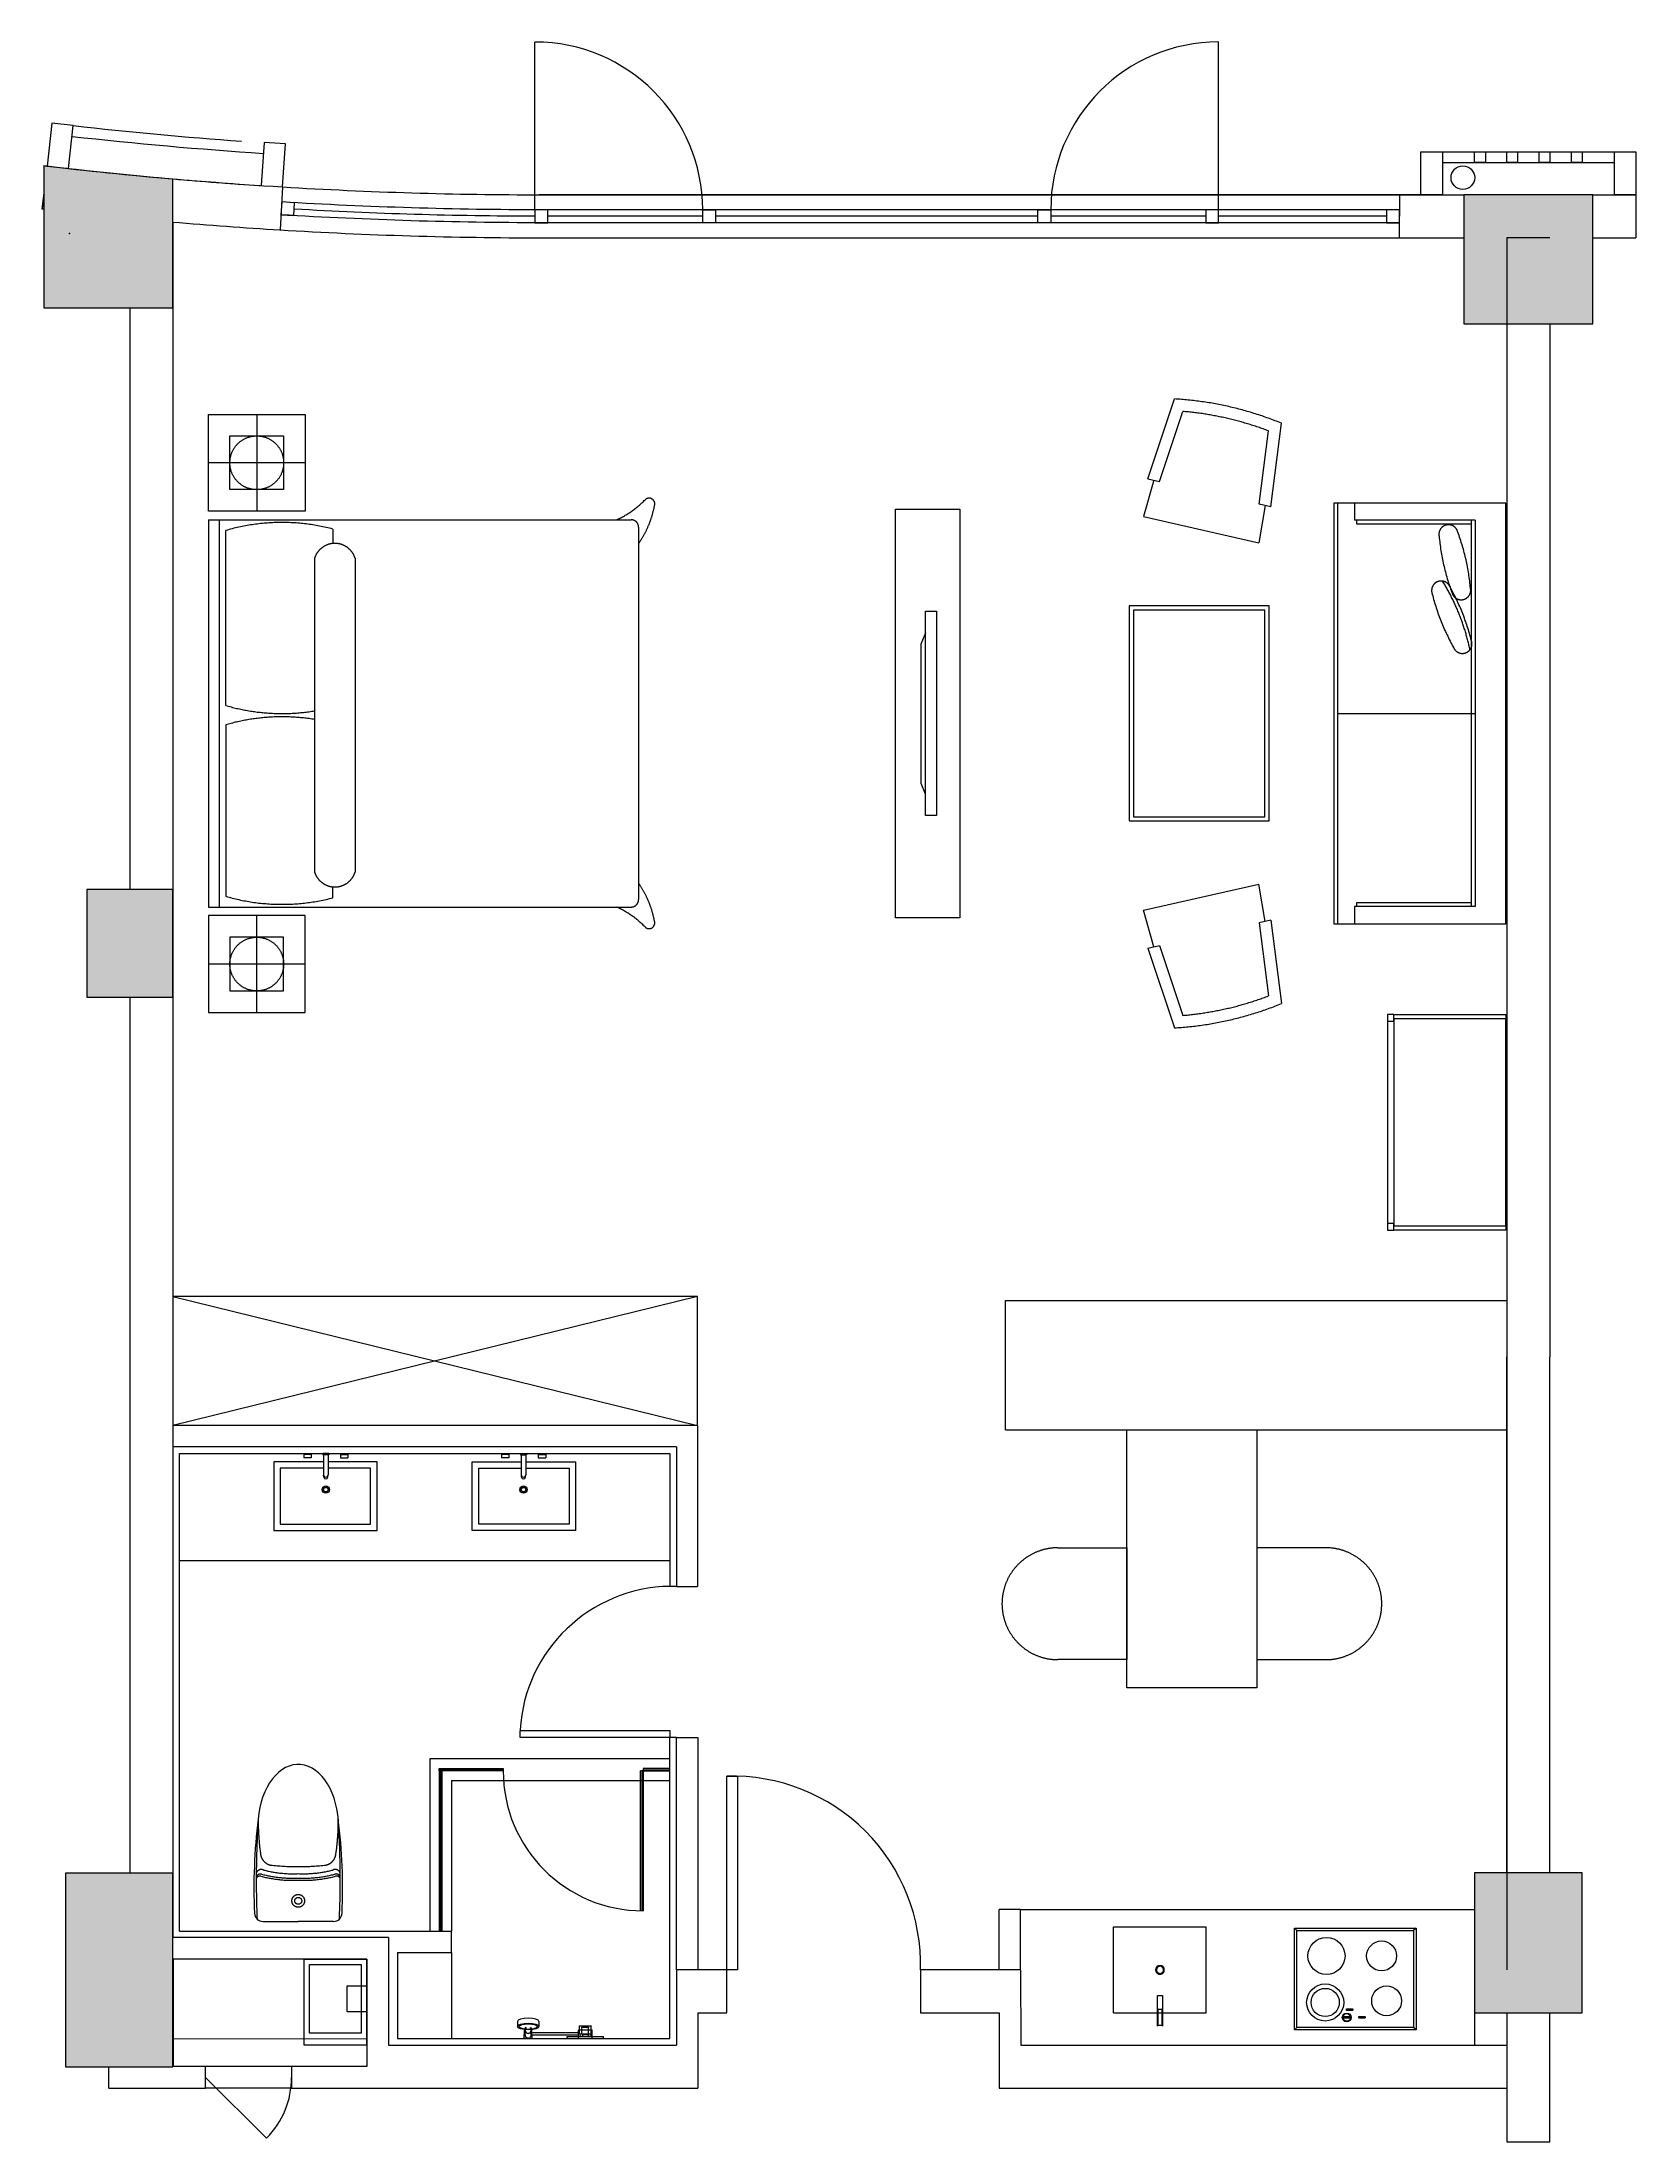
# Model space of a CAD drawing. Header units: millimetres. Extents: x -171991 to -58043, y -1085310 to -1072722.
# Drawn here: x -65452 to -58043, y -1085310 to -1075549 of the extents above; entities that cross this region are included whole.
import ezdxf

# ---------------------------------------------------------------- set-up
doc = ezdxf.new("R2010")
doc.units = ezdxf.units.MM
doc.header["$LTSCALE"] = 1000
doc.header["$MEASUREMENT"] = 0
doc.linetypes.add('DASH', pattern=[0.35, 0.25, -0.1])
for name, color, linetype in [('A-土建墙  柱', 6, 'Continuous'), ('B不可动建筑图层', 6, 'Continuous'), ('COLUMN', 6, 'Continuous'), ('DOOR_FIRE_TEXT', 7, 'Continuous'), ('J家具', 4, 'Continuous'), ('K可动模块', 4, 'Continuous'), ('P-完成面', 3, 'Continuous'), ('PM-WALL', 2, 'Continuous')]:
    doc.layers.add(name, color=color, linetype=linetype)
doc.styles.add('ROMANS', font='romans.shx', dxfattribs={"width": 0.5})

# ---------------------------------------------------------------- blocks, each defined once
blk = doc.blocks.new('$DORLIB2D$00000114')
at = {"color": 0}
blk.add_line((0.5, 0), (-0.207, 0.707), dxfattribs=at)
blk.add_arc((0.5, 0), 1, 135, 180, dxfattribs=at)
blk = doc.blocks.new('A$C054A189D')
at = {"color": 8}
for p, q in [((-539.8, 64.4), (-489.8, 84.4)), ((-489.8, 84.4), (160.2, 84.4)), ((210.2, 64.4), (160.2, 84.4))]:
    blk.add_line(p, q, dxfattribs=at)
blk.add_lwpolyline([(-639.8, 64.4), (310.2, 64.4), (310.2, 13.7), (-639.8, 13.7)], close=True, dxfattribs=at)

msp = doc.modelspace()

# ---------------------------------------------------------------- hatches: boundary and pattern name
at = {"layer": 'A-土建墙  柱', "linetype": 'ByBlock', "extrusion": (-8.94601e-08, 6.25132e-18, 1)}
msp.add_hatch(color=8, dxfattribs=at).paths.add_polyline_path([(-65243.3, -1079988.4), (-64843.3, -1079988.4), (-64843.3, -1079488.4), (-65243.3, -1079488.4)])
at = {"layer": 'B不可动建筑图层', "extrusion": (-8.94601e-08, 6.25132e-18, 1)}
for points in [[(-64843.3, -1076185.4, -0.007616), (-65443.3, -1076124.1), (-65443.3, -1076785.4), (-64843.3, -1076785.4)], [(-64843.3, -1076185.4, -0.007616), (-65443.3, -1076124.1), (-65443.3, -1076785.4), (-64843.3, -1076785.4)], [(-64843.3, -1076185.4, -0.007616), (-65443.3, -1076124.1), (-65443.3, -1076785.4), (-64843.3, -1076785.4)], [(-64843.3, -1076185.4, -0.007616), (-65443.3, -1076124.1), (-65443.3, -1076785.4), (-64843.3, -1076785.4)], [(-64843.3, -1076185.4, -0.007616), (-65443.3, -1076124.1), (-65443.3, -1076785.4), (-64843.3, -1076785.4)], [(-64843.3, -1076185.5, -0.007616), (-65443.3, -1076124.2), (-65443.3, -1076785.5), (-64843.3, -1076785.5)], [(-58843.3, -1076859.6), (-58243.3, -1076859.6), (-58243.3, -1076259.6), (-58843.3, -1076259.6)], [(-58843.3, -1076859.6), (-58243.3, -1076859.6), (-58243.3, -1076259.6), (-58843.3, -1076259.6)], [(-58843.3, -1076859.6), (-58243.3, -1076859.6), (-58243.3, -1076259.6), (-58843.3, -1076259.6)], [(-58843.3, -1076859.6), (-58243.3, -1076859.6), (-58243.3, -1076259.6), (-58843.3, -1076259.6)], [(-65343.3, -1084959.7), (-64843.3, -1084959.7), (-64843.3, -1084059.7), (-65343.3, -1084059.7)], [(-58793.3, -1084709.5), (-58293.3, -1084709.5), (-58293.3, -1084059.5), (-58793.3, -1084059.5)], [(-58793.3, -1084709.5), (-58293.3, -1084709.5), (-58293.3, -1084059.5), (-58793.3, -1084059.5)], [(-58793.3, -1084709.5), (-58293.3, -1084709.5), (-58293.3, -1084059.5), (-58793.3, -1084059.5)], [(-58793.3, -1084709.5), (-58293.3, -1084709.5), (-58293.3, -1084059.5), (-58793.3, -1084059.5)], [(-58793.3, -1084709.5), (-58293.3, -1084709.5), (-58293.3, -1084059.5), (-58793.3, -1084059.5)]]:
    msp.add_hatch(color=6, dxfattribs=at).paths.add_polyline_path(points)

# ---------------------------------------------------------------- linework, layer by layer
at = {"layer": 'A-土建墙  柱', "color": 6, "extrusion": (-8.94601e-08, 6.25145e-18, 1)}
for p, q in [((-58643.3, -1084059.5, 0), (-58643.3, -1081659.8, 0)), ((-58643.3, -1084059.5, 0), (-58643.3, -1081659.8, 0)), ((-58643.3, -1084059.5, 0), (-58643.3, -1081659.8, 0)), ((-58643.3, -1084059.5, 0), (-58643.3, -1081659.8, 0)), ((-58643.3, -1084059.5, 0), (-58643.3, -1081659.8, 0)), ((-58443.3, -1084059.5, 0), (-58443.3, -1081659.8, 0)), ((-58443.3, -1084059.5, 0), (-58443.3, -1081659.8, 0)), ((-58443.3, -1084059.5, 0), (-58443.3, -1081659.8, 0)), ((-58443.3, -1084059.5, 0), (-58443.3, -1081659.8, 0)), ((-58443.3, -1084059.5, 0), (-58443.3, -1081659.8, 0)), ((-63842, -1084359.4, 0), (-63842, -1084859.4, 0)), ((-62268.9, -1084509.6, 0), (-62503.3, -1084509.6, 0)), ((-62503.3, -1084509.6, 0), (-62503.3, -1084859.4, 0)), ((-62268.9, -1084709.6, 0), (-62268.9, -1084509.6, 0)), ((-60903.3, -1084509.6, 0), (-61368.9, -1084509.6, 0)), ((-61368.9, -1084509.6, 0), (-61368.9, -1084709.6, 0)), ((-62403.3, -1084709.6, 0), (-62268.9, -1084709.6, 0)), ((-62403.3, -1084709.6, 0), (-62403.3, -1085059.4, 0)), ((-61368.9, -1084709.6, 0), (-61003.2, -1084709.6, 0)), ((-63842, -1084859.4, 0), (-62503.3, -1084859.4, 0))]:
    msp.add_line(p, q, dxfattribs=at)
at = {"layer": 'A-土建墙  柱', "color": 6, "extrusion": (2.58532e-08, -3.97047e-08, 1)}
for p, q in [((-62503.3, -1084509.6, 0), (-62503.5, -1083429.7, 0)), ((-62403.5, -1083429.3, 0), (-62403.3, -1084509.6, 0))]:
    msp.add_line(p, q, dxfattribs=at)
at = {"layer": 'B不可动建筑图层', "color": 6, "extrusion": (-8.94601e-08, 6.25145e-18, 1)}
for p, q in [((-65443.3, -1076124.1, 0), (-65443.3, -1076785.4, 0)), ((-65443.3, -1076124.1, 0), (-65443.3, -1076785.4, 0)), ((-65443.3, -1076124.1, 0), (-65443.3, -1076785.4, 0)), ((-65443.3, -1076124.1, 0), (-65443.3, -1076785.4, 0)), ((-65443.3, -1076124.1, 0), (-65443.3, -1076785.4, 0)), ((-65443.3, -1076124.2, 0), (-65443.3, -1076785.5, 0)), ((-65428.6, -1076125.7, 0), (-65428.6, -1076126, 0)), ((-65043.2, -1076166.9, 0), (-65043.2, -1076167.2, 0)), ((-64843.3, -1076785.4, 0), (-64843.3, -1076185.4, 0)), ((-64843.3, -1076785.4, 0), (-64843.3, -1076185.4, 0)), ((-64843.3, -1076785.4, 0), (-64843.3, -1076185.4, 0)), ((-64843.3, -1076785.4, 0), (-64843.3, -1076185.4, 0)), ((-64843.3, -1076785.4, 0), (-64843.3, -1076185.4, 0)), ((-64843.3, -1076785.5, 0), (-64843.3, -1076185.5, 0)), ((-65443.3, -1076251.3, 0), (-65451.9, -1076324.7, 0)), ((-65443.3, -1076251.3, 0), (-65451.9, -1076324.7, 0)), ((-65443.3, -1076251.3, 0), (-65451.9, -1076324.7, 0)), ((-65443.3, -1076251.3, 0), (-65451.9, -1076324.7, 0)), ((-65443.3, -1076251.3, 0), (-65451.9, -1076324.7, 0)), ((-65443.3, -1076252.1, 0), (-65451.8, -1076324.4, 0)), ((-64333.6, -1076223, 0), (-64345.7, -1076422.6, 0)), ((-59043.4, -1076259.7, 0), (-63140.4, -1076259.8, 0)), ((-59043.4, -1076259.7, 0), (-63140.4, -1076259.8, 0)), ((-59043.4, -1076259.7, 0), (-63140.4, -1076259.8, 0)), ((-59043.4, -1076259.7, 0), (-63140.4, -1076259.8, 0)), ((-59043.4, -1076259.7, 0), (-63140.4, -1076259.8, 0)), ((-59143.2, -1076259.3, 0), (-59143.3, -1076460.3, 0)), ((-59143.2, -1076259.7, 0), (-58843.3, -1076259.8, 0)), ((-59043.3, -1076259.7, 0), (-58843.3, -1076259.8, 0)), ((-59043.3, -1076259.7, 0), (-58843.3, -1076259.8, 0)), ((-59043.3, -1076259.7, 0), (-58843.3, -1076259.8, 0)), ((-59043.3, -1076259.7, 0), (-58843.3, -1076259.8, 0)), ((-59043.3, -1076259.7, 0), (-58843.3, -1076259.8, 0)), ((-58243.3, -1076259.6, 0), (-58843.3, -1076259.6, 0)), ((-58843.3, -1076259.6, 0), (-58843.3, -1076859.6, 0)), ((-58243.3, -1076259.6, 0), (-58843.3, -1076259.6, 0)), ((-58843.3, -1076259.6, 0), (-58843.3, -1076859.6, 0)), ((-58243.3, -1076259.6, 0), (-58843.3, -1076259.6, 0)), ((-58843.3, -1076259.6, 0), (-58843.3, -1076859.6, 0)), ((-58243.3, -1076259.6, 0), (-58843.3, -1076259.6, 0)), ((-58843.3, -1076259.6, 0), (-58843.3, -1076859.6, 0)), ((-58243.3, -1076259.6, 0), (-58843.3, -1076259.6, 0)), ((-58843.3, -1076259.6, 0), (-58843.3, -1076859.6, 0)), ((-58243.3, -1076259.6, 0), (-58843.3, -1076259.6, 0)), ((-58643.4, -1076259.7, 0), (-58843.3, -1076259.7, 0)), ((-58643.3, -1076259.8, 0), (-58843.3, -1076259.8, 0)), ((-58643.3, -1076259.8, 0), (-58843.3, -1076259.8, 0)), ((-58643.3, -1076259.8, 0), (-58843.3, -1076259.8, 0)), ((-58643.3, -1076259.8, 0), (-58843.3, -1076259.8, 0)), ((-58643.3, -1076259.8, 0), (-58843.3, -1076259.8, 0)), ((-58243.3, -1076259.7, 0), (-58443.4, -1076259.7, 0)), ((-58243.3, -1076259.8, 0), (-58443.3, -1076259.8, 0)), ((-58243.3, -1076259.8, 0), (-58443.3, -1076259.8, 0)), ((-58243.3, -1076259.8, 0), (-58443.3, -1076259.8, 0)), ((-58243.3, -1076259.8, 0), (-58443.3, -1076259.8, 0)), ((-58243.3, -1076259.8, 0), (-58443.3, -1076259.8, 0)), ((-58243.3, -1076859.6, 0), (-58243.3, -1076259.6, 0)), ((-58243.3, -1076859.6, 0), (-58243.3, -1076259.6, 0)), ((-58243.3, -1076859.6, 0), (-58243.3, -1076259.6, 0)), ((-58243.3, -1076859.6, 0), (-58243.3, -1076259.6, 0)), ((-58243.3, -1076859.6, 0), (-58243.3, -1076259.6, 0)), ((-58243.3, -1076859.7, 0), (-58243.3, -1076259.6, 0)), ((-58243.3, -1076859.7, 0), (-58243.3, -1076259.7, 0)), ((-58243.3, -1076859.8, 0), (-58243.3, -1076259.8, 0)), ((-58243.3, -1076859.8, 0), (-58243.3, -1076259.8, 0)), ((-58243.3, -1076859.8, 0), (-58243.3, -1076259.8, 0)), ((-58243.3, -1076859.8, 0), (-58243.3, -1076259.8, 0)), ((-58243.3, -1076859.8, 0), (-58243.3, -1076259.8, 0)), ((-58243.3, -1076259.9, 0), (-58043.3, -1076259.9, 0)), ((-58243.3, -1076259.9, 0), (-58043.3, -1076259.9, 0)), ((-58243.3, -1076259.9, 0), (-58043.3, -1076259.9, 0)), ((-58243.3, -1076259.9, 0), (-58043.3, -1076259.9, 0)), ((-58243.3, -1076259.9, 0), (-58043.3, -1076259.9, 0)), ((-58043.3, -1076259.9, 0), (-58043.4, -1076459.9, 0)), ((-58043.3, -1076259.9, 0), (-58043.4, -1076459.9, 0)), ((-58043.3, -1076259.9, 0), (-58043.4, -1076459.9, 0)), ((-58043.3, -1076259.9, 0), (-58043.4, -1076459.9, 0)), ((-58043.3, -1076259.9, 0), (-58043.4, -1076459.9, 0)), ((-64843.2, -1076386.1), (-64843.2, -1079789.2)), ((-59143.3, -1076460.3, 0), (-58843.3, -1076460.2, 0)), ((-59043.4, -1076459.7, 0), (-58843.3, -1076459.8, 0)), ((-59043.4, -1076459.7, 0), (-58843.3, -1076459.8, 0)), ((-59043.4, -1076459.7, 0), (-58843.3, -1076459.8, 0)), ((-59043.4, -1076459.7, 0), (-58843.3, -1076459.8, 0)), ((-59043.4, -1076459.7, 0), (-58843.3, -1076459.8, 0)), ((-58443.4, -1076460.1, 0), (-58643.4, -1076460.1, 0)), ((-58443.4, -1076460.1, 0), (-58643.4, -1076460.1, 0)), ((-58443.4, -1076460.1, 0), (-58643.4, -1076460.1, 0)), ((-58443.4, -1076460.1, 0), (-58643.4, -1076460.1, 0)), ((-58443.4, -1076460.1, 0), (-58643.4, -1076460.1, 0)), ((-58643.3, -1076460.1, 0), (-58643.3, -1084509.9, 0)), ((-58643.3, -1076460.1, 0), (-58643.3, -1084509.9, 0)), ((-58243.3, -1076459.9, 0), (-58043.4, -1076459.9, 0)), ((-58243.3, -1076459.9, 0), (-58043.4, -1076459.9, 0)), ((-58243.3, -1076459.9, 0), (-58043.4, -1076459.9, 0)), ((-58243.3, -1076459.9, 0), (-58043.4, -1076459.9, 0)), ((-58243.3, -1076459.9, 0), (-58043.4, -1076459.9, 0)), ((-65443.3, -1076785.4, 0), (-64843.3, -1076785.4, 0)), ((-65443.3, -1076785.4, 0), (-64843.3, -1076785.4, 0)), ((-65443.3, -1076785.4, 0), (-64843.3, -1076785.4, 0)), ((-65443.3, -1076785.4, 0), (-64843.3, -1076785.4, 0)), ((-65443.3, -1076785.4, 0), (-64843.3, -1076785.4, 0)), ((-65443.3, -1076785.5, 0), (-64843.3, -1076785.5, 0)), ((-65043.2, -1076785.5, 0), (-65043.2, -1079488.4, 0)), ((-58843.3, -1076859.6, 0), (-58243.3, -1076859.6, 0)), ((-58843.3, -1076859.6, 0), (-58243.3, -1076859.6, 0)), ((-58843.3, -1076859.6, 0), (-58243.3, -1076859.6, 0)), ((-58843.3, -1076859.6, 0), (-58243.3, -1076859.6, 0)), ((-58843.3, -1076859.6, 0), (-58243.3, -1076859.6, 0)), ((-58443.3, -1076859.6, 0), (-58443.3, -1081659.8, 0)), ((-58443.3, -1076859.6, 0), (-58443.3, -1081659.8, 0)), ((-58443.3, -1076859.6, 0), (-58443.3, -1081659.8, 0)), ((-58443.3, -1076859.6, 0), (-58443.3, -1081659.8, 0)), ((-58443.3, -1076859.6, 0), (-58443.3, -1081659.8, 0)), ((-64843.2, -1079789.2), (-64843.2, -1084359.4)), ((-65043.2, -1079988.4, 0), (-65043.2, -1084059.7, 0)), ((-64843.3, -1084059.7, 0), (-65343.3, -1084059.7, 0)), ((-65343.3, -1084059.7, 0), (-65343.3, -1084959.7, 0)), ((-64843.3, -1084959.7, 0), (-64843.3, -1084059.7, 0)), ((-58293.3, -1084059.5, 0), (-58793.3, -1084059.5, 0)), ((-58793.3, -1084059.5, 0), (-58793.3, -1084709.5, 0)), ((-58293.3, -1084059.5, 0), (-58793.3, -1084059.5, 0)), ((-58793.3, -1084059.5, 0), (-58793.3, -1084709.5, 0)), ((-58293.3, -1084059.5, 0), (-58793.3, -1084059.5, 0)), ((-58793.3, -1084059.5, 0), (-58793.3, -1084709.5, 0)), ((-58293.3, -1084059.5, 0), (-58793.3, -1084059.5, 0)), ((-58793.3, -1084059.5, 0), (-58793.3, -1084709.5, 0)), ((-58293.3, -1084059.5, 0), (-58793.3, -1084059.5, 0)), ((-58793.3, -1084059.5, 0), (-58793.3, -1084709.5, 0)), ((-58293.3, -1084709.5, 0), (-58293.3, -1084059.5, 0)), ((-58293.3, -1084709.5, 0), (-58293.3, -1084059.5, 0)), ((-58293.3, -1084709.5, 0), (-58293.3, -1084059.5, 0)), ((-58293.3, -1084709.5, 0), (-58293.3, -1084059.5, 0)), ((-58293.3, -1084709.5, 0), (-58293.3, -1084059.5, 0)), ((-63842, -1084359.4, 0), (-64843.2, -1084359.4)), ((-63942, -1084459.4, 0), (-64843.3, -1084459.4, 0)), ((-64842, -1084459.4, 0), (-64842, -1084959.3, 0)), ((-63942, -1084459.4, 0), (-63942, -1084959.4, 0)), ((-60903.3, -1084509.6, 0), (-60903.2, -1084859.4, 0)), ((-61003.2, -1084709.6, 0), (-61003.1, -1085059.4, 0)), ((-58793.3, -1084709.5, 0), (-58293.3, -1084709.5, 0)), ((-58793.3, -1084709.5, 0), (-58293.3, -1084709.5, 0)), ((-58793.3, -1084709.5, 0), (-58293.3, -1084709.5, 0)), ((-58793.3, -1084709.5, 0), (-58293.3, -1084709.5, 0)), ((-58793.3, -1084709.5, 0), (-58293.3, -1084709.5, 0)), ((-58643.3, -1084709.8, 0), (-58643.3, -1085309.8, 0)), ((-58643.3, -1084709.8, 0), (-58643.3, -1085309.8, 0)), ((-58643.3, -1084709.8, 0), (-58643.3, -1085309.8, 0)), ((-58643.3, -1084709.8, 0), (-58643.3, -1085309.8, 0)), ((-58643.3, -1084709.8, 0), (-58643.3, -1085309.8, 0)), ((-58443.3, -1085309.8, 0), (-58443.3, -1084709.8, 0)), ((-58443.3, -1085309.8, 0), (-58443.3, -1084709.8, 0)), ((-58443.3, -1085309.8, 0), (-58443.3, -1084709.8, 0)), ((-58443.3, -1085309.8, 0), (-58443.3, -1084709.8, 0)), ((-58443.3, -1085309.8, 0), (-58443.3, -1084709.8, 0)), ((-64842.1, -1084829.8, 0), (-63942, -1084829.4, 0)), ((-60903.2, -1084859.4, 0), (-58643.1, -1084859.4, 0)), ((-58643.1, -1084859.4, 0), (-58643.1, -1085059.4, 0)), ((-65343.3, -1084959.7, 0), (-64843.3, -1084959.7, 0)), ((-64691.8, -1084959.4, 0), (-64843.3, -1084959.4, 0)), ((-64291.8, -1084959.4, 0), (-64691.8, -1084959.4, 0)), ((-64691.8, -1085059.4, 0), (-64691.8, -1084959.4, 0)), ((-63942, -1084959.4, 0), (-64291.8, -1084959.4, 0)), ((-64291.8, -1084959.4, 0), (-64291.8, -1085059.4, 0)), ((-65142, -1085059.4, 0), (-64691.8, -1085059.4, 0)), ((-64291.8, -1085059.4, 0), (-64691.8, -1085059.4, 0)), ((-64291.8, -1085059.4, 0), (-63942, -1085059.4, 0)), ((-63942, -1085059.4, 0), (-62403.3, -1085059.4, 0)), ((-61003.1, -1085059.4, 0), (-58643.1, -1085059.4, 0)), ((-58643.3, -1085309.8, 0), (-58443.3, -1085309.8, 0)), ((-58643.3, -1085309.8, 0), (-58443.3, -1085309.8, 0)), ((-58643.3, -1085309.8, 0), (-58443.3, -1085309.8, 0)), ((-58643.3, -1085309.8, 0), (-58443.3, -1085309.8, 0)), ((-58643.3, -1085309.8, 0), (-58443.3, -1085309.8, 0))]:
    msp.add_line(p, q, dxfattribs=at)
at = {"layer": 'B不可动建筑图层', "color": 6, "extrusion": (1.85914e-07, 2.59761e-07, 1), "elevation": -0.3}
msp.add_lwpolyline([(-63161, -1076329.4), (-63160.6, -1075549.4)], dxfattribs=at)
at = {"layer": 'B不可动建筑图层', "color": 6, "extrusion": (-8.94601e-08, 2.59811e-07, 1), "elevation": -0.3}
msp.add_lwpolyline([(-59983.2, -1076329.3), (-59983.3, -1075549.3)], dxfattribs=at)
at = {"layer": 'B不可动建筑图层', "color": 6, "extrusion": (-8.94601e-08, 6.25145e-18, 1), "elevation": 0}
for points in [[(-65328.7, -1076136.8), (-65306.9, -1075938.2), (-65406.2, -1075927), (-65428.6, -1076125.7)], [(-64333.6, -1076222.7), (-64319.9, -1076023.3), (-64419.7, -1076016.3), (-64433.8, -1076215.8)], [(-58943.2, -1076059.8), (-58943.3, -1076259.8), (-59043.3, -1076259.8), (-59043.2, -1076059.8), (-58943.2, -1076059.8)], [(-58943.2, -1076059.8), (-58943.3, -1076259.8), (-59043.3, -1076259.8), (-59043.2, -1076059.8), (-58943.2, -1076059.8)], [(-58943.2, -1076059.8), (-58493.3, -1076059.9)], [(-58943.2, -1076059.8), (-58493.3, -1076059.9)], [(-58943.2, -1076059.8), (-58493.3, -1076059.9)], [(-58943.2, -1076059.8), (-58493.3, -1076059.9)], [(-58943.2, -1076059.8), (-58493.3, -1076059.9)], [(-58743.3, -1076059.8), (-58743.3, -1076109.8), (-58793.3, -1076109.8), (-58793.3, -1076059.8), (-58743.3, -1076059.8)], [(-58743.3, -1076059.9), (-58743.3, -1076109.9), (-58793.3, -1076109.9), (-58793.2, -1076059.9), (-58743.3, -1076059.9)], [(-58743.3, -1076059.9), (-58743.3, -1076109.9), (-58793.3, -1076109.9), (-58793.2, -1076059.9), (-58743.3, -1076059.9)], [(-58743.3, -1076059.9), (-58743.3, -1076109.9), (-58793.3, -1076109.9), (-58793.2, -1076059.9), (-58743.3, -1076059.9)], [(-58743.3, -1076059.9), (-58743.3, -1076109.9), (-58793.3, -1076109.9), (-58793.2, -1076059.9), (-58743.3, -1076059.9)], [(-58743.3, -1076059.9), (-58743.3, -1076109.9), (-58793.3, -1076109.9), (-58793.2, -1076059.9), (-58743.3, -1076059.9)], [(-58593.3, -1076059.8), (-58593.3, -1076109.8), (-58643.3, -1076109.8), (-58643.3, -1076059.8), (-58593.3, -1076059.8)], [(-58593.3, -1076059.9), (-58593.3, -1076109.9), (-58643.3, -1076109.9), (-58643.2, -1076059.9), (-58593.3, -1076059.9)], [(-58593.3, -1076059.9), (-58593.3, -1076109.9), (-58643.3, -1076109.9), (-58643.2, -1076059.9), (-58593.3, -1076059.9)], [(-58593.3, -1076059.9), (-58593.3, -1076109.9), (-58643.3, -1076109.9), (-58643.2, -1076059.9), (-58593.3, -1076059.9)], [(-58593.3, -1076059.9), (-58593.3, -1076109.9), (-58643.3, -1076109.9), (-58643.2, -1076059.9), (-58593.3, -1076059.9)], [(-58593.3, -1076059.9), (-58593.3, -1076109.9), (-58643.3, -1076109.9), (-58643.2, -1076059.9), (-58593.3, -1076059.9)], [(-58443.3, -1076059.8), (-58443.3, -1076109.8), (-58493.3, -1076109.8), (-58493.3, -1076059.8), (-58443.3, -1076059.8)], [(-58493.3, -1076059.9), (-58143.2, -1076060)], [(-58443.3, -1076059.9), (-58443.3, -1076109.9), (-58493.3, -1076109.9), (-58493.3, -1076059.9), (-58443.3, -1076059.9)], [(-58493.3, -1076059.9), (-58143.2, -1076060)], [(-58443.3, -1076059.9), (-58443.3, -1076109.9), (-58493.3, -1076109.9), (-58493.3, -1076059.9), (-58443.3, -1076059.9)], [(-58493.3, -1076059.9), (-58143.2, -1076060)], [(-58443.3, -1076059.9), (-58443.3, -1076109.9), (-58493.3, -1076109.9), (-58493.3, -1076059.9), (-58443.3, -1076059.9)], [(-58493.3, -1076059.9), (-58143.2, -1076060)], [(-58443.3, -1076059.9), (-58443.3, -1076109.9), (-58493.3, -1076109.9), (-58493.3, -1076059.9), (-58443.3, -1076059.9)], [(-58443.3, -1076059.9), (-58443.3, -1076109.9), (-58493.3, -1076109.9), (-58493.3, -1076059.9), (-58443.3, -1076059.9)], [(-58293.3, -1076059.8), (-58293.3, -1076109.8), (-58343.3, -1076109.8), (-58343.3, -1076059.8), (-58293.3, -1076059.8)], [(-58043.3, -1076060), (-58043.3, -1076260), (-58143.3, -1076260), (-58143.3, -1076060), (-58043.3, -1076060)], [(-58043.3, -1076060), (-58043.3, -1076260), (-58143.3, -1076260), (-58143.3, -1076060), (-58043.3, -1076060)], [(-58043.3, -1076060), (-58043.3, -1076260), (-58143.3, -1076260), (-58143.3, -1076060), (-58043.3, -1076060)], [(-58043.3, -1076060), (-58043.3, -1076260), (-58143.3, -1076260), (-58143.3, -1076060), (-58043.3, -1076060)], [(-58943.3, -1076109.7), (-58493.3, -1076109.8)], [(-58943.3, -1076109.8), (-58493.3, -1076109.9)], [(-58943.3, -1076109.8), (-58493.3, -1076109.9)], [(-58943.3, -1076109.8), (-58493.3, -1076109.9)], [(-58943.3, -1076109.8), (-58493.3, -1076109.9)], [(-58943.3, -1076109.8), (-58493.3, -1076109.9)], [(-58493.3, -1076109.8), (-58143.3, -1076109.9)], [(-62381, -1076359.4), (-63101, -1076359.4)], [(-60823.2, -1076359.4), (-62321, -1076359.4)], [(-60043.2, -1076359.3), (-60763.2, -1076359.4)], [(-59203.2, -1076359.3), (-59983.2, -1076359.3)], [(-64233.2, -1084859.3), (-64233.2, -1084459.5), (-63943.2, -1084459.5), (-63943.2, -1084859.3), (-64233.2, -1084859.3)], [(-63943.2, -1084584.5), (-63943.2, -1084704.5), (-64033.2, -1084704.5), (-64033.2, -1084584.5), (-63943.2, -1084584.5)], [(-65142, -1085059.4), (-65142, -1084959.6)]]:
    msp.add_lwpolyline(points, dxfattribs=at)
for points in [[(-64333.6, -1076223, 0.015012), (-63130.5, -1076259.5), (-59143.2, -1076260.3)], [(-59143.2, -1076389.3), (-63130.5, -1076389.4, -0.0152), (-64341.5, -1076352.6, -0.0152)], [(-59143.2, -1076329.3), (-63130.5, -1076329.4, -0.0152), (-64337.8, -1076292.7, -0.0152)], [(-63161, -1076359.4, -0.014064), (-64279.7, -1076326.2, -0.014064)], [(-64345.7, -1076422.6, 0.015012), (-63130.6, -1076459.5), (-59143.3, -1076460.3)]]:
    msp.add_lwpolyline(points, format="xyb", dxfattribs=at)
for points in [[(-58843.3, -1076859.6), (-58243.3, -1076859.6), (-58243.3, -1076259.6), (-58843.3, -1076259.6)], [(-58843.3, -1076859.6), (-58243.3, -1076859.6), (-58243.3, -1076259.6), (-58843.3, -1076259.6)], [(-58843.3, -1076859.6), (-58243.3, -1076859.6), (-58243.3, -1076259.6), (-58843.3, -1076259.6)], [(-58843.3, -1076859.6), (-58243.3, -1076859.6), (-58243.3, -1076259.6), (-58843.3, -1076259.6)], [(-58843.3, -1076859.6), (-58243.3, -1076859.6), (-58243.3, -1076259.6), (-58843.3, -1076259.6)], [(-64277.9, -1076296.5), (-64337.8, -1076292.8), (-64341.5, -1076352.7), (-64281.6, -1076356.4)], [(-63101, -1076329.4), (-63161, -1076329.4), (-63161, -1076389.4), (-63101, -1076389.4)], [(-62381, -1076329.3), (-62321, -1076329.3), (-62321, -1076389.3), (-62381, -1076389.3)], [(-60823.2, -1076329.4), (-60763.2, -1076329.4), (-60763.2, -1076389.4), (-60823.2, -1076389.4)], [(-59983.2, -1076329.3), (-60043.2, -1076329.3), (-60043.2, -1076389.3), (-59983.2, -1076389.3)], [(-59143.2, -1076329.3), (-59203.2, -1076329.3), (-59203.2, -1076389.3), (-59143.2, -1076389.3)], [(-64208.2, -1084804.5), (-64208.2, -1084484.5), (-63968.2, -1084484.5), (-63968.2, -1084804.5)]]:
    msp.add_lwpolyline(points, close=True, dxfattribs=at)
at = {"layer": 'B不可动建筑图层', "color": 6, "elevation": 0}
msp.add_lwpolyline([(-62218.8, -1084509.6), (-62268.8, -1084509.6), (-62268.8, -1083609.6), (-62218.8, -1083609.6)], close=True, dxfattribs=at)
at = {"layer": 'B不可动建筑图层', "color": 6, "extrusion": (-8.94601e-08, 6.25145e-18, 1)}
msp.add_circle((-58848.1, -1076179.7, 0), 55, dxfattribs=at)
at = {"layer": 'B不可动建筑图层', "color": 6, "extrusion": (1.85914e-07, 2.59761e-07, 1)}
msp.add_arc((-63161, -1076329.4, -0.3), 780, 359.97794, 89.97672, dxfattribs=at)
at = {"layer": 'B不可动建筑图层', "color": 6, "extrusion": (-8.94659e-08, 2.59811e-07, 1)}
msp.add_arc((-59983.2, -1076329.3, -0.3), 780, 90.00249, 180.00127, dxfattribs=at)
at = {"layer": 'B不可动建筑图层', "color": 6, "extrusion": (-8.94601e-08, 6.25145e-18, 1)}
for centre, radius, start, end in [((-63130.8, -1056459.5, 0), 19650, 263.62572, 266.22857), ((-63219.6, -1057536.6, 0), 18519.6, 263.52834, 265.95902), ((-63219.6, -1057536.6, 0), 18519.6, 263.52834, 265.95902), ((-63219.6, -1057536.6, 0), 18519.6, 263.52834, 265.95902), ((-63219.6, -1057536.6, 0), 18519.6, 263.52834, 265.95902), ((-63219.6, -1057536.6, 0), 18519.6, 263.52834, 265.95902), ((-63130.9, -1056459.6, 0), 19800, 263.29305, 265.03839), ((-63130.9, -1056459.6, 0), 19800, 263.29305, 265.03839), ((-63130.9, -1056459.6, 0), 19800, 263.29305, 265.03839), ((-63130.9, -1056459.6, 0), 19800, 263.29305, 265.03839), ((-63130.9, -1056459.6, 0), 19800, 263.29305, 265.03839), ((-63130.9, -1056459.7, 0), 19800, 263.29305, 265.03839), ((-63130.8, -1056459.5, 0), 19800, 263.33576, 264.77435), ((-63130.7, -1056458.6, 0), 19800.9, 264.45723, 266.51717), ((-63130.9, -1056459.8, 0), 19800, 265.03845, 266.21327), ((-63130.9, -1056459.8, 0), 19800, 265.03845, 266.21327), ((-63130.9, -1056459.8, 0), 19800, 265.03845, 266.21327), ((-63130.9, -1056459.8, 0), 19800, 265.03845, 266.21327), ((-63130.9, -1056459.8, 0), 19800, 265.03845, 266.21327), ((-63130.9, -1056459.8, 0), 20000, 263.33576, 263.36047), ((-63130.9, -1056459.8, 0), 20000, 263.33576, 263.36047), ((-63130.9, -1056459.8, 0), 20000, 263.33576, 263.36047), ((-63130.9, -1056459.8, 0), 20000, 263.33576, 263.36047), ((-63130.9, -1056459.8, 0), 20000, 263.33576, 263.36047), ((-63130.8, -1056459.5, 0), 20000, 263.33576, 263.36014), ((-63130.7, -1056458.6, 0), 20000.9, 265.08813, 266.51717)]:
    msp.add_arc(centre, radius, start, end, dxfattribs=at)
at = {"layer": 'B不可动建筑图层', "color": 6}
msp.add_arc((-62243.8, -1084484.5, 0), 875.3, 358.35834, 91.63666, dxfattribs=at)
at = {"layer": 'B不可动建筑图层', "color": 6, "extrusion": (-8.94601e-08, 6.25145e-18, 1)}
msp.add_point((-65323.8, -1076439.9, 0), dxfattribs=at)
msp.add_point((-65323.8, -1076439.9, 0), dxfattribs=at)
msp.add_point((-65323.8, -1076439.9, 0), dxfattribs=at)
msp.add_point((-65323.8, -1076439.9, 0), dxfattribs=at)
msp.add_point((-65323.8, -1076439.9, 0), dxfattribs=at)
at = {"layer": 'COLUMN', "linetype": 'ByBlock', "extrusion": (-8.94601e-08, 6.25145e-18, 1)}
for p, q in [((-64843.3, -1079488.4, 0), (-65243.3, -1079488.4, 0)), ((-65243.3, -1079488.4, 0), (-65243.3, -1079988.4, 0)), ((-64843.3, -1079988.4, 0), (-64843.3, -1079488.4, 0)), ((-65243.3, -1079988.4, 0), (-64843.3, -1079988.4, 0))]:
    msp.add_line(p, q, dxfattribs=at)
at = {"layer": 'DOOR_FIRE_TEXT', "color": 4, "linetype": 'ByBlock', "extrusion": (2.58532e-08, -3.97047e-08, 1)}
for p, q in [((-62405.5, -1081379.5, 0), (-64843.2, -1081379.4, 0)), ((-62405.5, -1081979.5, 0), (-64843.3, -1081979.4, 0)), ((-62405.5, -1081979.5, 0), (-62405.5, -1082727.2, 0)), ((-62503.5, -1082078.9, 0), (-64843.3, -1082079, 0)), ((-64812.8, -1082109.4, 0), (-62533.5, -1082109.7, 0)), ((-63316.6, -1082113.7, 0), (-63316.6, -1082130.2, 0)), ((-63282.3, -1082113.7, 0), (-63316.6, -1082113.7, 0)), ((-63282.3, -1082130.2, 0), (-63316.6, -1082130.2, 0)), ((-63313.2, -1082109.6, 0), (-63313.2, -1082113.7, 0)), ((-63285.8, -1082109.6, 0), (-63285.8, -1082113.7, 0)), ((-63282.3, -1082113.7, 0), (-63282.3, -1082130.2, 0)), ((-63227.5, -1082109.6, 0), (-63227.5, -1082116.5, 0)), ((-63227.5, -1082109.6, 0), (-63200.1, -1082109.6, 0)), ((-63227.5, -1082113, 0), (-63200.1, -1082113, 0)), ((-63227.5, -1082116.5, 0), (-63200.1, -1082116.5, 0)), ((-63224.1, -1082116.5, 0), (-63224.1, -1082209, 0)), ((-63203.5, -1082116.5, 0), (-63203.5, -1082209, 0)), ((-63200.1, -1082109.6, 0), (-63200.1, -1082116.5, 0)), ((-63145.2, -1082113.7, 0), (-63145.2, -1082130.2, 0)), ((-63145.2, -1082113.7, 0), (-63110.9, -1082113.7, 0)), ((-63145.2, -1082130.2, 0), (-63110.9, -1082130.2, 0)), ((-63141.8, -1082109.6, 0), (-63141.8, -1082113.7, 0)), ((-63114.3, -1082109.6, 0), (-63114.3, -1082113.7, 0)), ((-63110.9, -1082113.7, 0), (-63110.9, -1082130.2, 0)), ((-62533.5, -1082109.7, 0), (-62533.6, -1082727.2, 0)), ((-62503.5, -1082078.9, 0), (-62503.6, -1082727.2, 0)), ((-63222.6, -1082220.5, 0), (-63224, -1082210.4, 0)), ((-63204.9, -1082220.5, 0), (-63203.6, -1082210.4, 0)), ((-62533.6, -1082609.4, 0), (-64812.8, -1082609.4, 0)), ((-62503.5, -1082727.2, 0), (-62405.5, -1082727.2, 0)), ((-62503.5, -1082727.2, 0), (-62405.5, -1082727.2, 0)), ((-63649.3, -1083529.4, 0), (-63649.3, -1084329.4, 0)), ((-63605.3, -1083585.4, 0), (-63605.3, -1084329.4, 0)), ((-63599.3, -1083585.4, 0), (-63599.3, -1084329.4, 0)), ((-63593.3, -1083585.4, 0), (-63593.3, -1084329.4, 0)), ((-62670.4, -1084235.4, 0), (-62670.5, -1083585.4, 0)), ((-62658.5, -1083585.4, 0), (-62670.5, -1083585.4, 0)), ((-62664.5, -1083585.4, 0), (-62664.5, -1084235.4, 0)), ((-62658.5, -1083585.4, 0), (-62658.5, -1084235.4, 0)), ((-63549.3, -1083629.4, 0), (-63549.3, -1084329.4, 0)), ((-63549.3, -1083629.4, 0), (-62533.4, -1083629.4, 0)), ((-64812.8, -1084329.4, 0), (-63549.3, -1084329.4, 0)), ((-63549.3, -1084429.4, 0), (-63549.3, -1084329.4, 0)), ((-63799.2, -1084429.4, 0), (-63549.3, -1084429.4, 0)), ((-63549.3, -1084429.4, 0), (-63549.3, -1084829.4, 0)), ((-62954.1, -1084771.4, 0), (-62953.1, -1084770.4, 0)), ((-62954.1, -1084805.4, 0), (-62954.1, -1084771.4, 0)), ((-62953.1, -1084770.4, 0), (-62900.1, -1084770.4, 0)), ((-62942.1, -1084777.4, 0), (-62941.1, -1084776.4, 0)), ((-62942.1, -1084805.4, 0), (-62942.1, -1084777.4, 0)), ((-62941.1, -1084776.4, 0), (-62912.1, -1084776.4, 0)), ((-62912.1, -1084776.4, 0), (-62911.1, -1084777.4, 0)), ((-62911.1, -1084805.4, 0), (-62911.1, -1084777.4, 0)), ((-62900.1, -1084770.4, 0), (-62899.1, -1084771.4, 0)), ((-62899.1, -1084805.4, 0), (-62899.1, -1084771.4, 0)), ((-63011.6, -1084829.4, 0), (-63011.6, -1084819.4, 0)), ((-63011.6, -1084819.4, 0), (-62841.6, -1084819.4, 0)), ((-63011.6, -1084829.4, 0), (-62841.6, -1084829.4, 0)), ((-62958.6, -1084790.4, 0), (-62956.6, -1084788.4, 0)), ((-62958.6, -1084827.4, 0), (-62958.6, -1084790.4, 0)), ((-62956.6, -1084829.4, 0), (-62958.6, -1084827.4, 0)), ((-62956.6, -1084788.4, 0), (-62896.6, -1084788.4, 0)), ((-62956.6, -1084829.4, 0), (-62896.6, -1084829.4, 0)), ((-62953.1, -1084806.4, 0), (-62954.1, -1084805.4, 0)), ((-62953.1, -1084806.4, 0), (-62900.1, -1084806.4, 0)), ((-62952.1, -1084806.4, 0), (-62952.1, -1084817.5, 0)), ((-62941.1, -1084806.4, 0), (-62942.1, -1084805.4, 0)), ((-62941.1, -1084806.4, 0), (-62912.1, -1084806.4, 0)), ((-62940.1, -1084808.4, 0), (-62913.1, -1084808.4, 0)), ((-62940.1, -1084808.4, 0), (-62940.1, -1084817.4, 0)), ((-62939.1, -1084806.4, 0), (-62939.1, -1084808.4, 0)), ((-62914.1, -1084806.4, 0), (-62914.1, -1084808.4, 0)), ((-62913.1, -1084808.4, 0), (-62913.1, -1084817.4, 0)), ((-62911.1, -1084805.4, 0), (-62912.1, -1084806.4, 0)), ((-62901.1, -1084806.4, 0), (-62901.1, -1084817.4, 0)), ((-62900.1, -1084806.4, 0), (-62899.1, -1084805.4, 0)), ((-62896.6, -1084788.4, 0), (-62894.6, -1084790.4, 0)), ((-62894.6, -1084827.4, 0), (-62896.6, -1084829.4, 0)), ((-62894.6, -1084827.4, 0), (-62894.6, -1084790.4, 0)), ((-62841.6, -1084829.4, 0), (-62841.6, -1084819.4, 0))]:
    msp.add_line(p, q, dxfattribs=at)
at = {"layer": 'DOOR_FIRE_TEXT', "color": 4, "linetype": 'ByBlock'}
for p, q in [((-62405.5, -1081979.5, 0), (-62405.5, -1081379.5, 0)), ((-62503.5, -1082727.2, 0), (-62533.6, -1082727.2, 0)), ((-58793.3, -1084229.3, 0), (-58793.3, -1084859.4, 0))]:
    msp.add_line(p, q, dxfattribs=at)
at = {"layer": 'DOOR_FIRE_TEXT', "color": 4, "linetype": 'ByBlock', "extrusion": (-2.58532e-08, -3.97047e-08, 1)}
for p, q in [((-64235.5, -1082113.7, 0), (-64235.5, -1082130.2, 0)), ((-64201.2, -1082113.7, 0), (-64235.5, -1082113.7, 0)), ((-64201.2, -1082130.2, 0), (-64235.5, -1082130.2, 0)), ((-64232, -1082109.6, 0), (-64232, -1082113.7, 0)), ((-64204.6, -1082109.6, 0), (-64204.6, -1082113.7, 0)), ((-64201.2, -1082113.7, 0), (-64201.2, -1082130.2, 0)), ((-64146.3, -1082109.6, 0), (-64146.3, -1082116.5, 0)), ((-64118.9, -1082109.6, 0), (-64146.3, -1082109.6, 0)), ((-64118.9, -1082113, 0), (-64146.3, -1082113, 0)), ((-64118.9, -1082116.5, 0), (-64146.3, -1082116.5, 0)), ((-64142.9, -1082116.5, 0), (-64142.9, -1082209, 0)), ((-64122.3, -1082116.5, 0), (-64122.3, -1082209, 0)), ((-64118.9, -1082109.6, 0), (-64118.9, -1082116.5, 0)), ((-64064, -1082113.7, 0), (-64064, -1082130.2, 0)), ((-64064, -1082113.7, 0), (-64029.7, -1082113.7, 0)), ((-64064, -1082130.2, 0), (-64029.7, -1082130.2, 0)), ((-64060.6, -1082109.6, 0), (-64060.6, -1082113.7, 0)), ((-64033.2, -1082109.6, 0), (-64033.2, -1082113.7, 0)), ((-64029.7, -1082113.7, 0), (-64029.7, -1082130.2, 0)), ((-64141.4, -1082220.5, 0), (-64142.8, -1082210.4, 0)), ((-64123.8, -1082220.5, 0), (-64122.4, -1082210.4, 0))]:
    msp.add_line(p, q, dxfattribs=at)
at = {"layer": 'DOOR_FIRE_TEXT', "color": 4, "linetype": 'ByBlock', "extrusion": (-2.25801e-07, 2.06445e-06, 1)}
msp.add_line((-62533.4, -1083529.2, 0), (-63649.3, -1083529.2, 0), dxfattribs=at)
at = {"layer": 'DOOR_FIRE_TEXT', "color": 4, "linetype": 'ByBlock', "extrusion": (-8.94601e-08, 6.25145e-18, 1)}
for p, q in [((-61003.3, -1084509.6, 0), (-61003.3, -1084229.3, 0)), ((-60903.3, -1084229.3, 0), (-61003.3, -1084229.3, 0)), ((-60903.3, -1084509.6, 0), (-60903.3, -1084229.3, 0)), ((-63799.2, -1084429.4, 0), (-63799.2, -1084829.4, 0))]:
    msp.add_line(p, q, dxfattribs=at)
at = {"layer": 'DOOR_FIRE_TEXT', "color": 4, "linetype": 'ByBlock', "extrusion": (2.58532e-08, -3.97047e-08, 1), "elevation": 0}
for points in [[(-64812.8, -1084329.4), (-64812.8, -1082109.4)], [(-63203.5, -1082148.5), (-62971.9, -1082148.5), (-62971.9, -1082468.4), (-63451.9, -1082468.4), (-63451.9, -1082148.5), (-63224.1, -1082148.5)], [(-63203.5, -1082178.5), (-63001.9, -1082178.5), (-63001.9, -1082438.4), (-63421.9, -1082438.4), (-63421.9, -1082178.5), (-63224.1, -1082178.5)], [(-63799.2, -1084829.4), (-62533.3, -1084829.4), (-62533.5, -1083429.7)], [(-63308.9, -1083579.4), (-63605.3, -1083579.4)], [(-62533.4, -1083573.4), (-62658.5, -1083573.4), (-62658.5, -1083585.4), (-62533.4, -1083585.4)], [(-62658.5, -1083579.4), (-62533.4, -1083579.4)], [(-60903.3, -1084229.3), (-58793.3, -1084229.3)], [(-63242.1, -1084749.2), (-63242.1, -1084772.9)], [(-63201.8, -1084779.4), (-63203.8, -1084777.2)], [(-63182.4, -1084779.4), (-63180.4, -1084777.2)], [(-63142.1, -1084749.2), (-63142.1, -1084772.9)], [(-63210.6, -1084829.4), (-63209.4, -1084789.9)], [(-63173.6, -1084829.4), (-63210.6, -1084829.4)], [(-63206.1, -1084812.8), (-63206.1, -1084787.3)], [(-63178.1, -1084812.8), (-63178.1, -1084787.4)], [(-62958.6, -1084802.9), (-63178.1, -1084802.9)], [(-62958.6, -1084812.9), (-63178.1, -1084812.9)], [(-63173.6, -1084829.4), (-63174.8, -1084789.9)], [(-63011.6, -1084819.4), (-62948.1, -1084817.4), (-62893.2, -1084817.4), (-62841.6, -1084819.4)]]:
    msp.add_lwpolyline(points, dxfattribs=at)
at = {"layer": 'DOOR_FIRE_TEXT', "color": 4, "linetype": 'ByBlock', "extrusion": (-2.58532e-08, -3.97047e-08, 1), "elevation": 0}
for points in [[(-64142.9, -1082148.5), (-64374.5, -1082148.5), (-64374.5, -1082468.4), (-63894.5, -1082468.4), (-63894.5, -1082148.5), (-64122.3, -1082148.5)], [(-64142.9, -1082178.5), (-64344.5, -1082178.5), (-64344.5, -1082438.4), (-63924.5, -1082438.4), (-63924.5, -1082178.5), (-64122.3, -1082178.5)]]:
    msp.add_lwpolyline(points, dxfattribs=at)
at = {"layer": 'DOOR_FIRE_TEXT', "color": 4, "linetype": 'ByBlock', "extrusion": (2.58532e-08, -3.97047e-08, 1), "elevation": 0}
msp.add_lwpolyline([(-63605.3, -1083573.4), (-63308.9, -1083573.4), (-63308.9, -1083585.4), (-63605.3, -1083585.4)], close=True, dxfattribs=at)
at = {"layer": 'DOOR_FIRE_TEXT', "color": 4, "linetype": 'ByBlock', "extrusion": (-2.58532e-08, -3.97047e-08, 1)}
for radius in [16.9, 12.3, 10.3]:
    msp.add_circle((-64132.6, -1082277.6, 0), radius, dxfattribs=at)
at = {"layer": 'DOOR_FIRE_TEXT', "color": 4, "linetype": 'ByBlock', "extrusion": (2.58532e-08, -3.97047e-08, 1)}
for radius in [16.9, 12.3, 10.3]:
    msp.add_circle((-63213.8, -1082277.6, 0), radius, dxfattribs=at)
at = {"layer": 'DOOR_FIRE_TEXT', "color": 4, "linetype": 'ByBlock', "extrusion": (-2.58532e-08, -3.97047e-08, 1)}
for centre, radius, start, end in [((-64132.6, -1082209, 0), 10.3, 179.99918, 359.99918), ((-64132.6, -1082219.3, 0), 8.91, 187.66144, 352.33693)]:
    msp.add_arc(centre, radius, start, end, dxfattribs=at)
at = {"layer": 'DOOR_FIRE_TEXT', "color": 4, "linetype": 'ByBlock', "extrusion": (2.58532e-08, -3.97047e-08, 1)}
for centre, radius, start, end in [((-63213.8, -1082209, 0), 10.3, 180.00082, 0.00082), ((-63213.8, -1082219.3, 0), 8.91, 187.66307, 352.33856), ((-62658.5, -1083585.4, 0), 650, 180.00098, 270.00098), ((-63192.1, -1084789.9, 0), 17.3, 132.78493, 180.00098), ((-63192.1, -1084789.9, 0), 15.3, 132.78493, 47.21702), ((-63192.1, -1084789.9, 0), 17.3, 0.00098, 47.21702), ((-63192.1, -1084789.9, 0), 14.3, 132.78493, 47.21702), ((-63192.1, -1084812.8, 0), 14, 177.75678, 0.00098)]:
    msp.add_arc(centre, radius, start, end, dxfattribs=at)
for centre, end_param in [((-63192.1, -1084749.2, 0), 6.283185), ((-63192.1, -1084772.9, 0), 9.424778)]:
    msp.add_ellipse(centre, major_axis=(-50, 0, 0), ratio=0.298895, start_param=3.141593, end_param=end_param, dxfattribs=at)
at = {"layer": 'DOOR_FIRE_TEXT', "color": 4, "linetype": 'ByBlock', "extrusion": (-2.58532e-08, 3.97047e-08, -1)}
msp.add_ellipse((-63192.1, -1084773.6, 0), major_axis=(-42.9, 0, 0), ratio=0.257242, start_param=3.141593, end_param=9.424778, dxfattribs=at)
at = {"layer": 'J家具', "linetype": 'DASH', "ltscale": 150, "extrusion": (-8.49538e-19, -2.59811e-07, 1)}
for p, q in [((-60311.7, -1077579.2, 500), (-60188, -1077208.6, 500)), ((-60311.7, -1077579.2, 0), (-60188, -1077208.6, 0)), ((-60257.7, -1077591.5, 500), (-60149.2, -1077266.4, 500)), ((-60257.7, -1077591.5, 0), (-60149.2, -1077266.4, 0)), ((-59794.1, -1077696.8, 500), (-59751.5, -1077356.8, 500)), ((-59794.1, -1077696.8, 0), (-59751.5, -1077356.8, 0)), ((-59740.1, -1077709.1, 500), (-59691.5, -1077321.4, 500)), ((-59740.1, -1077709.1, 0), (-59691.5, -1077321.4, 0)), ((-60284.7, -1077585.4, 500), (-60332.8, -1077754.8, 500)), ((-60284.7, -1077585.4, 0), (-60332.8, -1077754.8, 0)), ((-60311.7, -1077579.2, 500), (-60257.7, -1077591.5, 500)), ((-60311.7, -1077579.2, 0), (-60257.7, -1077591.5, 0)), ((-59767.1, -1077703, 500), (-59796.9, -1077876.6, 500)), ((-59767.1, -1077703, 0), (-59796.9, -1077876.6, 0)), ((-59740.1, -1077709.1, 500), (-59794.1, -1077696.8, 500)), ((-59740.1, -1077709.1, 0), (-59794.1, -1077696.8, 0)), ((-59430.4, -1077692.2, 0), (-59430.5, -1079647.8, 0)), ((-59351, -1077692.2, 0), (-59351, -1077772.2, 0)), ((-60332.8, -1077754.8, 500), (-59796.9, -1077876.6, 500)), ((-60332.8, -1077754.8, 0), (-59796.9, -1077876.6, 0)), ((-58791, -1077772.2, 0), (-59351, -1077772.2, 0)), ((-59340.9, -1077790, 0), (-59340.9, -1077772.2, 0)), ((-58808.8, -1077790, 0), (-59340.9, -1077790, 0)), ((-58808.8, -1077772.2, 0), (-58808.9, -1079567.8, 0)), ((-58791, -1077772.2, 0), (-58791.1, -1079567.8, 0)), ((-59430.4, -1078670, 0), (-58791.1, -1078670, 0)), ((-60332.9, -1079585.1, 500), (-59796.9, -1079463.4, 500)), ((-60332.9, -1079585.1, 0), (-59796.9, -1079463.4, 0)), ((-59767.1, -1079636.9, 500), (-59796.9, -1079463.4, 500)), ((-59767.1, -1079636.9, 0), (-59796.9, -1079463.4, 0)), ((-60284.7, -1079754.6, 500), (-60332.9, -1079585.1, 500)), ((-60284.7, -1079754.6, 0), (-60332.9, -1079585.1, 0)), ((-58791.1, -1079567.8, 0), (-59351.1, -1079567.8, 0)), ((-59351.1, -1079567.8, 0), (-59351.1, -1079647.8, 0)), ((-58808.9, -1079550, 0), (-59342.9, -1079550, 0)), ((-59342.9, -1079550, 0), (-59342.9, -1079567.8, 0)), ((-59740.1, -1079630.8, 500), (-59794.1, -1079643.1, 500)), ((-59740.1, -1079630.8, 0), (-59794.1, -1079643.1, 0)), ((-59794.1, -1079643.1, 500), (-59751.5, -1079983.1, 500)), ((-59794.1, -1079643.1, 0), (-59751.5, -1079983.1, 0)), ((-59740.1, -1079630.8, 500), (-59691.5, -1080018.5, 500)), ((-59740.1, -1079630.8, 0), (-59691.5, -1080018.5, 0)), ((-60311.7, -1079760.7, 500), (-60257.7, -1079748.4, 500)), ((-60311.7, -1079760.7, 0), (-60257.7, -1079748.4, 0)), ((-60311.7, -1079760.7, 500), (-60188, -1080131.3, 500)), ((-60311.7, -1079760.7, 0), (-60188, -1080131.3, 0)), ((-60257.7, -1079748.4, 500), (-60149.2, -1080073.5, 500)), ((-60257.7, -1079748.4, 0), (-60149.2, -1080073.5, 0))]:
    msp.add_line(p, q, dxfattribs=at)
at = {"layer": 'J家具', "linetype": 'DASH', "ltscale": 150}
for p, q in [((-64678.7, -1077730, 0), (-64678.7, -1077280, 0)), ((-64678.7, -1077280, 0), (-64228.7, -1077280, 0)), ((-64228.7, -1077280, 0), (-64228.7, -1077730, 0)), ((-64228.7, -1077730, 0), (-64678.7, -1077730, 0)), ((-64678.7, -1077770, 0), (-63995.3, -1077770, 0)), ((-64678.7, -1077770, 0), (-64678.7, -1079570, 0)), ((-64628.7, -1077770, 0), (-64628.7, -1079570, 0)), ((-63995.3, -1077770, 0), (-62781.5, -1077770, 0)), ((-62781.5, -1077770, 0), (-62713.7, -1077770, 0)), ((-62678.7, -1077805, 0), (-62678.7, -1077880.1, 0)), ((-62678.7, -1077880.1, 0), (-62678.7, -1079459.8, 0)), ((-62678.7, -1079459.8, 0), (-62678.7, -1079535, 0)), ((-64678.7, -1079570, 0), (-63773.7, -1079570, 0)), ((-63778.7, -1079570, 0), (-62781.5, -1079570, 0)), ((-62781.5, -1079570, 0), (-62713.7, -1079570, 0)), ((-64228.7, -1079610, 0), (-64678.7, -1079610, 0)), ((-64678.7, -1079610, 0), (-64678.7, -1080060, 0)), ((-64228.7, -1080060, 0), (-64228.7, -1079610, 0)), ((-64678.7, -1080060, 0), (-64228.7, -1080060, 0)), ((-58648.2, -1080070, 0), (-58648.2, -1081071.2, 0))]:
    msp.add_line(p, q, dxfattribs=at)
at = {"layer": 'J家具', "color": 251, "linetype": 'DASH', "ltscale": 150}
for p, q in [((-64453.7, -1077280, 0), (-64453.7, -1077730, 0)), ((-64578.7, -1077630, 0), (-64578.7, -1077380, 0)), ((-64578.7, -1077380, 0), (-64328.7, -1077380, 0)), ((-64328.7, -1077380, 0), (-64328.7, -1077630, 0)), ((-64228.7, -1077505, 0), (-64678.7, -1077505, 0)), ((-64328.7, -1077630, 0), (-64578.7, -1077630, 0)), ((-64598, -1078633.1, 0), (-64598, -1077820, 0)), ((-64099.6, -1077813, 0), (-64099.6, -1077880.1, 0)), ((-64184.8, -1077948.1, 0), (-64184.8, -1079408.1, 0)), ((-63996.8, -1077948.1, 0), (-63996.8, -1079408.1, 0)), ((-64598, -1078723.1, 0), (-64598, -1079519.9, 0)), ((-63996.8, -1078850.9, 0), (-63996.8, -1079408.1, 0)), ((-64099.6, -1079526.9, 0), (-64099.6, -1079476.1, 0)), ((-64453.7, -1080060, 0), (-64453.7, -1079610, 0)), ((-64328.7, -1079710, 0), (-64578.7, -1079710, 0)), ((-64578.7, -1079710, 0), (-64578.7, -1079960, 0)), ((-64328.7, -1079960, 0), (-64328.7, -1079710, 0)), ((-64228.7, -1079835, 0), (-64678.7, -1079835, 0)), ((-64578.7, -1079960, 0), (-64328.7, -1079960, 0))]:
    msp.add_line(p, q, dxfattribs=at)
at = {"layer": 'J家具', "linetype": 'DASH', "ltscale": 150, "extrusion": (-8.49506e-19, 2.59811e-07, 1)}
for p, q in [((-59168.3, -1080070, 0), (-58648.2, -1080070, 0)), ((-59198.3, -1080100, 0), (-59198.3, -1081041.2, 0)), ((-58648.2, -1081071.2, 0), (-59168.3, -1081071.2, 0))]:
    msp.add_line(p, q, dxfattribs=at)
at = {"layer": 'J家具', "color": 251, "ltscale": 150}
for p, q in [((-62405.5, -1081379.5, 0), (-64843.3, -1081979.4, 0)), ((-64843.3, -1081379.5, 0), (-62405.5, -1081979.4, 0))]:
    msp.add_line(p, q, dxfattribs=at)
at = {"layer": 'J家具', "linetype": 'DASH', "ltscale": 150, "extrusion": (-8.94601e-08, 6.25145e-18, 1)}
for p, q in [((-60973.3, -1081399.3, 0), (-58643.3, -1081399.3, 0)), ((-60973.2, -1081999.3, 0), (-58643.3, -1081999.3, 0))]:
    msp.add_line(p, q, dxfattribs=at)
at = {"layer": 'J家具', "linetype": 'DASH', "ltscale": 150, "extrusion": (7.04955e-08, 2.04734e-07, 1)}
msp.add_line((-60973.2, -1081999.3, 0), (-60973.3, -1081399.3, 0), dxfattribs=at)
at = {"layer": 'J家具'}
for p, q in [((-59619.6, -1084326.9, 4.6), (-59630.6, -1084315.9, 1.2)), ((-59065.7, -1084315.9, 1.2), (-59076.8, -1084326.9, 4.6)), ((-59630.6, -1084788.8, 0), (-59619.6, -1084777.7, 4.6)), ((-59388.2, -1084725.8, 2.3), (-59388.2, -1084734.1, 2.3)), ((-59374.4, -1084690.8, 2.3), (-59374.4, -1084699.1, 2.3)), ((-59317.3, -1084725.8, 2.3), (-59317.3, -1084734.1, 2.3)), ((-59065.7, -1084788.8, 0), (-59076.8, -1084777.7, 4.6))]:
    msp.add_line(p, q, dxfattribs=at)
at = {"layer": 'J家具', "linetype": 'DASH', "ltscale": 150, "extrusion": (-8.49538e-19, -2.59811e-07, 1), "elevation": 0.3}
for points in [[(-61185.7, -1077720), (-61185.7, -1079620), (-61485.7, -1079620), (-61485.7, -1077720)], [(-59448.2, -1077692.2), (-59448.2, -1079647.8), (-59351.1, -1079647.8), (-58746.7, -1079647.8), (-58648.2, -1079647.8), (-58648.2, -1077692.2), (-58746.6, -1077692.2), (-59351, -1077692.2)], [(-59748.2, -1079170), (-59748.2, -1078170), (-60398.2, -1078170), (-60398.2, -1079170)], [(-59768.2, -1079150), (-59768.2, -1078190), (-60378.2, -1078190), (-60378.2, -1079150)]]:
    msp.add_lwpolyline(points, close=True, dxfattribs=at)
for points in [[(-58958.2, -1077847.2, -1), (-58871.6, -1077827.5, -0.066667), (-58812.5, -1078087.5, -1), (-58899.2, -1078107.2, -0.066667)], [(-58990.1, -1078115.5, -1), (-58907.5, -1078082.6, -0.066667), (-58808.8, -1078330.3, -1), (-58891.4, -1078363.2, -0.066667)]]:
    msp.add_lwpolyline(points, format="xyb", close=True, dxfattribs=at)
msp.add_lwpolyline([(-58942.1, -1078055.1, -0.086074), (-58815, -1078374)], format="xyb", dxfattribs=at)
at = {"layer": 'J家具', "linetype": 'DASH', "ltscale": 150, "extrusion": (-8.49506e-19, 2.59811e-07, 1), "elevation": -0.3}
for points in [[(-59168.3, -1080070), (-59198.3, -1080070), (-59198.3, -1080100), (-59168.3, -1080100)], [(-58648.2, -1080090), (-59168.3, -1080090), (-59168.3, -1081051.2), (-58648.2, -1081051.2)], [(-59168.3, -1081041.2), (-59198.3, -1081041.2), (-59198.3, -1081071.2), (-59168.3, -1081071.2)]]:
    msp.add_lwpolyline(points, close=True, dxfattribs=at)
at = {"layer": 'J家具', "linetype": 'DASH', "ltscale": 150, "elevation": 0}
msp.add_lwpolyline([(-59804.9, -1081999.3), (-59804.9, -1083199.3), (-60410, -1083199.3), (-60410, -1081999.3)], dxfattribs=at)
for points in [[(-60730, -1082548), (-60410, -1082548), (-60410, -1083068), (-60730, -1083068, -0.414214), (-60990, -1082808), (-60990, -1082808, -0.414214)], [(-59484.9, -1082548), (-59804.9, -1082548), (-59804.9, -1083068), (-59484.9, -1083068, 0.414214), (-59224.9, -1082808), (-59224.9, -1082808, 0.414214)]]:
    msp.add_lwpolyline(points, format="xyb", close=True, dxfattribs=at)
at = {"layer": 'J家具', "elevation": 0}
for points in [[(-60471.9, -1084710), (-60471.9, -1084310), (-60040.3, -1084310)], [(-60471.9, -1084710), (-60040.3, -1084710), (-60040.3, -1084310)], [(-60266.7, -1084628.6), (-60267.8, -1084628.6), (-60267.8, -1084629.7)], [(-60267.8, -1084771.2), (-60267.8, -1084629.7)], [(-60266.7, -1084628.6), (-60244.4, -1084628.6), (-60244.4, -1084629.7)], [(-60244.4, -1084628.6), (-60244.4, -1084629.7)], [(-60244.4, -1084629.7), (-60244.4, -1084771.2)]]:
    msp.add_lwpolyline(points, dxfattribs=at)
for points in [[(-60276.7, -1084509.4), (-60274.5, -1084517.2), (-60270, -1084523.9), (-60265.5, -1084527.4), (-60260.8, -1084529.5), (-60256.1, -1084530.4), (-60251.5, -1084529.9), (-60247.1, -1084528.3), (-60243.1, -1084525.6), (-60239.6, -1084521.9), (-60236.6, -1084517.2), (-60235.5, -1084509.4), (-60236.6, -1084501.6), (-60241.1, -1084495), (-60247.8, -1084490.5), (-60255.6, -1084489.4), (-60263.4, -1084490.5), (-60270, -1084495), (-60274.5, -1084501.6)], [(-60272.3, -1084509.4), (-60270, -1084518.3), (-60264.5, -1084523.9), (-60255.6, -1084526.1), (-60247.8, -1084523.9), (-60241.1, -1084518.3), (-60238.9, -1084509.4), (-60241.1, -1084501.6), (-60247.8, -1084495), (-60255.6, -1084492.7), (-60264.5, -1084495), (-60270, -1084501.6)], [(-60247.8, -1084692.1), (-60247.8, -1084769), (-60263.4, -1084769), (-60263.4, -1084692.1)]]:
    msp.add_lwpolyline(points, close=True, dxfattribs=at)
at = {"layer": 'J家具', "elevation": 2.3}
for points in [[(-59400.1, -1084725.8), (-59376.2, -1084725.8, -0.414214), (-59373.5, -1084728.6), (-59373.5, -1084731.3, -0.414214), (-59376.2, -1084734.1), (-59400.1, -1084734.1, -0.414214), (-59402.9, -1084731.3), (-59402.9, -1084728.6, -0.414214)], [(-59386.3, -1084690.8), (-59362.4, -1084690.8, -0.414214), (-59359.7, -1084693.6), (-59359.7, -1084696.4, -0.414214), (-59362.4, -1084699.1), (-59386.3, -1084699.1, -0.414214), (-59389.1, -1084696.4), (-59389.1, -1084693.6, -0.414214)], [(-59329.3, -1084725.8), (-59305.4, -1084725.8, -0.414214), (-59302.6, -1084728.6), (-59302.6, -1084731.3, -0.414214), (-59305.4, -1084734.1), (-59329.3, -1084734.1, -0.414214), (-59332.1, -1084731.3), (-59332.1, -1084728.6, -0.414214)]]:
    msp.add_lwpolyline(points, format="xyb", close=True, dxfattribs=at)
at = {"layer": 'J家具', "color": 251, "linetype": 'DASH', "ltscale": 150}
for centre, radius in [((-64453.7, -1077505, 0), 125), ((-64453.7, -1079835, 0), 125), ((-64260.9, -1084189, 0), 29.6), ((-64260.9, -1084189, 0), 16.1)]:
    msp.add_circle(centre, radius, dxfattribs=at)
at = {"layer": 'J家具'}
for centre, radius in [((-59481.9, -1084445, 611.8), 86.2), ((-59225.7, -1084445, 611.8), 69.4), ((-59487.8, -1084661.3, 611.8), 86.2), ((-59487.8, -1084661.3, 611.8), 65.5), ((-59202.4, -1084653.9, 611.8), 69.4), ((-59387.9, -1084730.6, 2.3), 20.3), ((-59387.9, -1084730.6, 2.3), 17.5)]:
    msp.add_circle(centre, radius, dxfattribs=at)
at = {"layer": 'J家具', "linetype": 'DASH', "ltscale": 150, "extrusion": (-8.49538e-19, -2.59811e-07, 1)}
for centre, radius, start, end in [((-60274.4, -1078737.6, 500.3), 1531.5, 67.62958, 86.76625), ((-60274.4, -1078737.6, 0.3), 1531.5, 67.62958, 86.76625), ((-60274.4, -1078737.6, 500.3), 1476.5, 69.25936, 85.13647), ((-60274.4, -1078737.6, 0.3), 1476.5, 69.25936, 85.13647), ((-60274.4, -1078602.3, 500.3), 1476.5, 274.86299, 290.74009), ((-60274.4, -1078602.3, 0.3), 1476.5, 274.86299, 290.74009), ((-60274.4, -1078602.3, 500.3), 1531.5, 273.23321, 292.36988), ((-60274.4, -1078602.3, 0.3), 1531.5, 273.23321, 292.36988)]:
    msp.add_arc(centre, radius, start, end, dxfattribs=at)
at = {"layer": 'J家具', "linetype": 'DASH', "ltscale": 150}
for centre, radius, start, end in [((-62961.4, -1077371.2, 0), 437.5, 294.28957, 315.57464), ((-63049.9, -1077621, 0), 452.7, 325.07632, 349.87641), ((-62630.2, -1077695.9, 0), 26.4, 349.87641, 135.57464), ((-62713.7, -1077805, 0), 35, 0, 90), ((-62713.7, -1077805, 0), 35, 0, 90), ((-63049.9, -1079719, 0), 452.7, 10.12359, 34.92368), ((-62961.4, -1079968.7, 0), 437.5, 44.42536, 65.71043), ((-62713.7, -1079535, 0), 35, 270, 0), ((-62713.7, -1079535, 0), 35, 270, 0), ((-62630.2, -1079644, 0), 26.4, 224.42536, 10.12359)]:
    msp.add_arc(centre, radius, start, end, dxfattribs=at)
at = {"layer": 'J家具', "color": 251, "linetype": 'DASH', "ltscale": 150}
for centre, radius, start, end in [((-64336.2, -1078718.8, 0), 936.2, 75.36149, 106.23865), ((-64090.8, -1077978.5, 0), 98.8, 17.95508, 162.04492), ((-64336.2, -1077734.3, 0), 936.2, 253.76135, 279.30125), ((-64336.2, -1079622, 0), 936.2, 80.69875, 106.23865), ((-64090.8, -1079377.7, 0), 98.8, 197.95508, 342.04492), ((-64336.2, -1078621.1, 0), 936.2, 253.76135, 284.63851), ((-60144.5, -1084088, 0), 4311.6, 176.30057, 182.47118), ((-63347.4, -1083816.4, 0), 1099.7, 179.65189, 188.29697), ((-65174.4, -1083816.4, 0), 1099.7, 351.70303, 0.34811), ((-68377.3, -1084088, 0), 4311.6, 357.52882, 3.69943), ((-64376.6, -1083964.2, 0), 60, 190.47011, 264.60795), ((-64145.2, -1083964.2, 0), 60, 275.39205, 349.52989), ((-64437.3, -1084083, 0), 18.8, 72.35932, 185.93155), ((-64439.3, -1084092.2, 0), 18.2, 73.38126, 156.47238), ((-64432.9, -1084067.1, 0), 24.1, 62.20328, 161.94045), ((-64284.6, -1083491.6, 0), 602, 255.61847, 272.25332), ((-64284.6, -1083491.6, 0), 592, 255.61847, 272.25332), ((-64284.6, -1083511.1, 0), 552, 255.61847, 272.45753), ((-64252.7, -1082651.8, 0), 1378.2, 264.60795, 269.65911), ((-64269.1, -1082651.8, 0), 1378.2, 270.34089, 275.39205), ((-64237.2, -1083511.1, 0), 552, 267.54247, 284.38153), ((-64237.2, -1083491.6, 0), 602, 267.74668, 284.38153), ((-64237.2, -1083491.6, 0), 592, 267.74668, 284.38153), ((-64088.9, -1084067.1, 0), 24.1, 18.05955, 117.79672), ((-64084.5, -1084083, 0), 18.8, 354.06845, 107.64068), ((-64082.5, -1084092.2, 0), 18.2, 23.52762, 106.61874)]:
    msp.add_arc(centre, radius, start, end, dxfattribs=at)
at = {"layer": 'J家具', "color": 251, "ltscale": 150, "extrusion": (2.58532e-08, -3.97047e-08, 1)}
msp.add_arc((-62521.6, -1083436.4, 0), 709.3, 90.96399, 176.56939, dxfattribs=at)
at = {"layer": 'J家具'}
for points in [[(-59630.6, -1084315.9, 1.2), (-59065.7, -1084315.9, 1.2), (-59065.7, -1084788.8, 0), (-59630.6, -1084788.8, 0)], [(-59619.6, -1084326.9, 4.6), (-59076.8, -1084326.9, 2.3), (-59076.8, -1084777.7, 2.3), (-59619.6, -1084777.7, 4.6)]]:
    msp.add_3dface(points, dxfattribs=at)
at = {"layer": 'K可动模块'}
for p in [(-64424.4, -1084284.9, 0), (-64097.4, -1084284.9, 0)]:
    msp.add_line(p, (-64260.9, -1084284.9, 0), dxfattribs=at)
at = {"layer": 'K可动模块', "extrusion": (2.58532e-08, -3.97047e-08, 1), "elevation": 0}
msp.add_lwpolyline([(-62533.5, -1083396.7), (-62533.5, -1083429.7), (-63229.6, -1083429.7), (-63229.6, -1083396.7)], close=True, dxfattribs=at)
msp.add_lwpolyline([(-62533.5, -1083396.7), (-62533.5, -1083429.7), (-63229.6, -1083429.7), (-63229.6, -1083396.7)], close=True, dxfattribs=at)
at = {"layer": 'K可动模块'}
for centre, radius, start, end in [((-61889.6, -1084129.8, 0), 2577.4, 172.86641, 182.59988), ((-66632.2, -1084129.8, 0), 2577.4, 357.40012, 7.13359), ((-64424.4, -1084244.9, 0), 40, 182.59988, 270), ((-64097.4, -1084244.9, 0), 40, 270, 357.40012)]:
    msp.add_arc(centre, radius, start, end, dxfattribs=at)
msp.add_ellipse((-64260.9, -1083844.2, 0), major_axis=(0, -289.3), ratio=0.648116, start_param=1.570796, end_param=4.592942, dxfattribs=at)
at = {"layer": 'P-完成面', "color": 3, "extrusion": (2.58532e-08, -3.97047e-08, 1)}
msp.add_line((-62503.5, -1083429.7, 0), (-62533.4, -1083429.7, 0), dxfattribs=at)
at = {"layer": 'PM-WALL', "color": 2, "extrusion": (2.58532e-08, -3.97047e-08, 1)}
msp.add_line((-62503.5, -1083429.7, 0), (-62403.4, -1083429.7, 0), dxfattribs=at)

# ---------------------------------------------------------------- block references
at = {"layer": 'B不可动建筑图层', "color": 6, "extrusion": (-8.94601e-08, 6.25145e-18, 1), "xscale": 400.0000000000005, "yscale": 400.0000000000005, "zscale": 100.0000000000001, "rotation": 179.9999999777726}
msp.add_blockref('$DORLIB2D$00000114', (-64491.8, -1085009.4, 0), dxfattribs=at)
at = {"layer": 'J家具', "linetype": 'DASH', "ltscale": 150, "extrusion": (8.49538e-19, 2.59811e-07, -1), "xscale": -1, "zscale": -1, "rotation": 270.0019814101818}
msp.add_blockref('A$C054A189D', (61280.9, -1078505.2, -0.3), dxfattribs=at)

# ---------------------------------------------------------------- texts
at = {"layer": 'J家具', "char_height": 9.2, "width": 11.96, "attachment_point": 1, "style": 'ROMANS'}
for s, insert in [('-', (-59397.9, -1084725.4, 2.3)), ('-', (-59384.1, -1084690.4, 2.3)), ('+', (-59384.1, -1084725.4, 2.3)), ('+', (-59370.3, -1084690.4, 2.3)), ('-', (-59327.1, -1084725.4, 2.3)), ('+', (-59313.3, -1084725.4, 2.3))]:
    msp.add_mtext(s, dxfattribs=dict(at, insert=insert))

doc.saveas('drawing.dxf')
